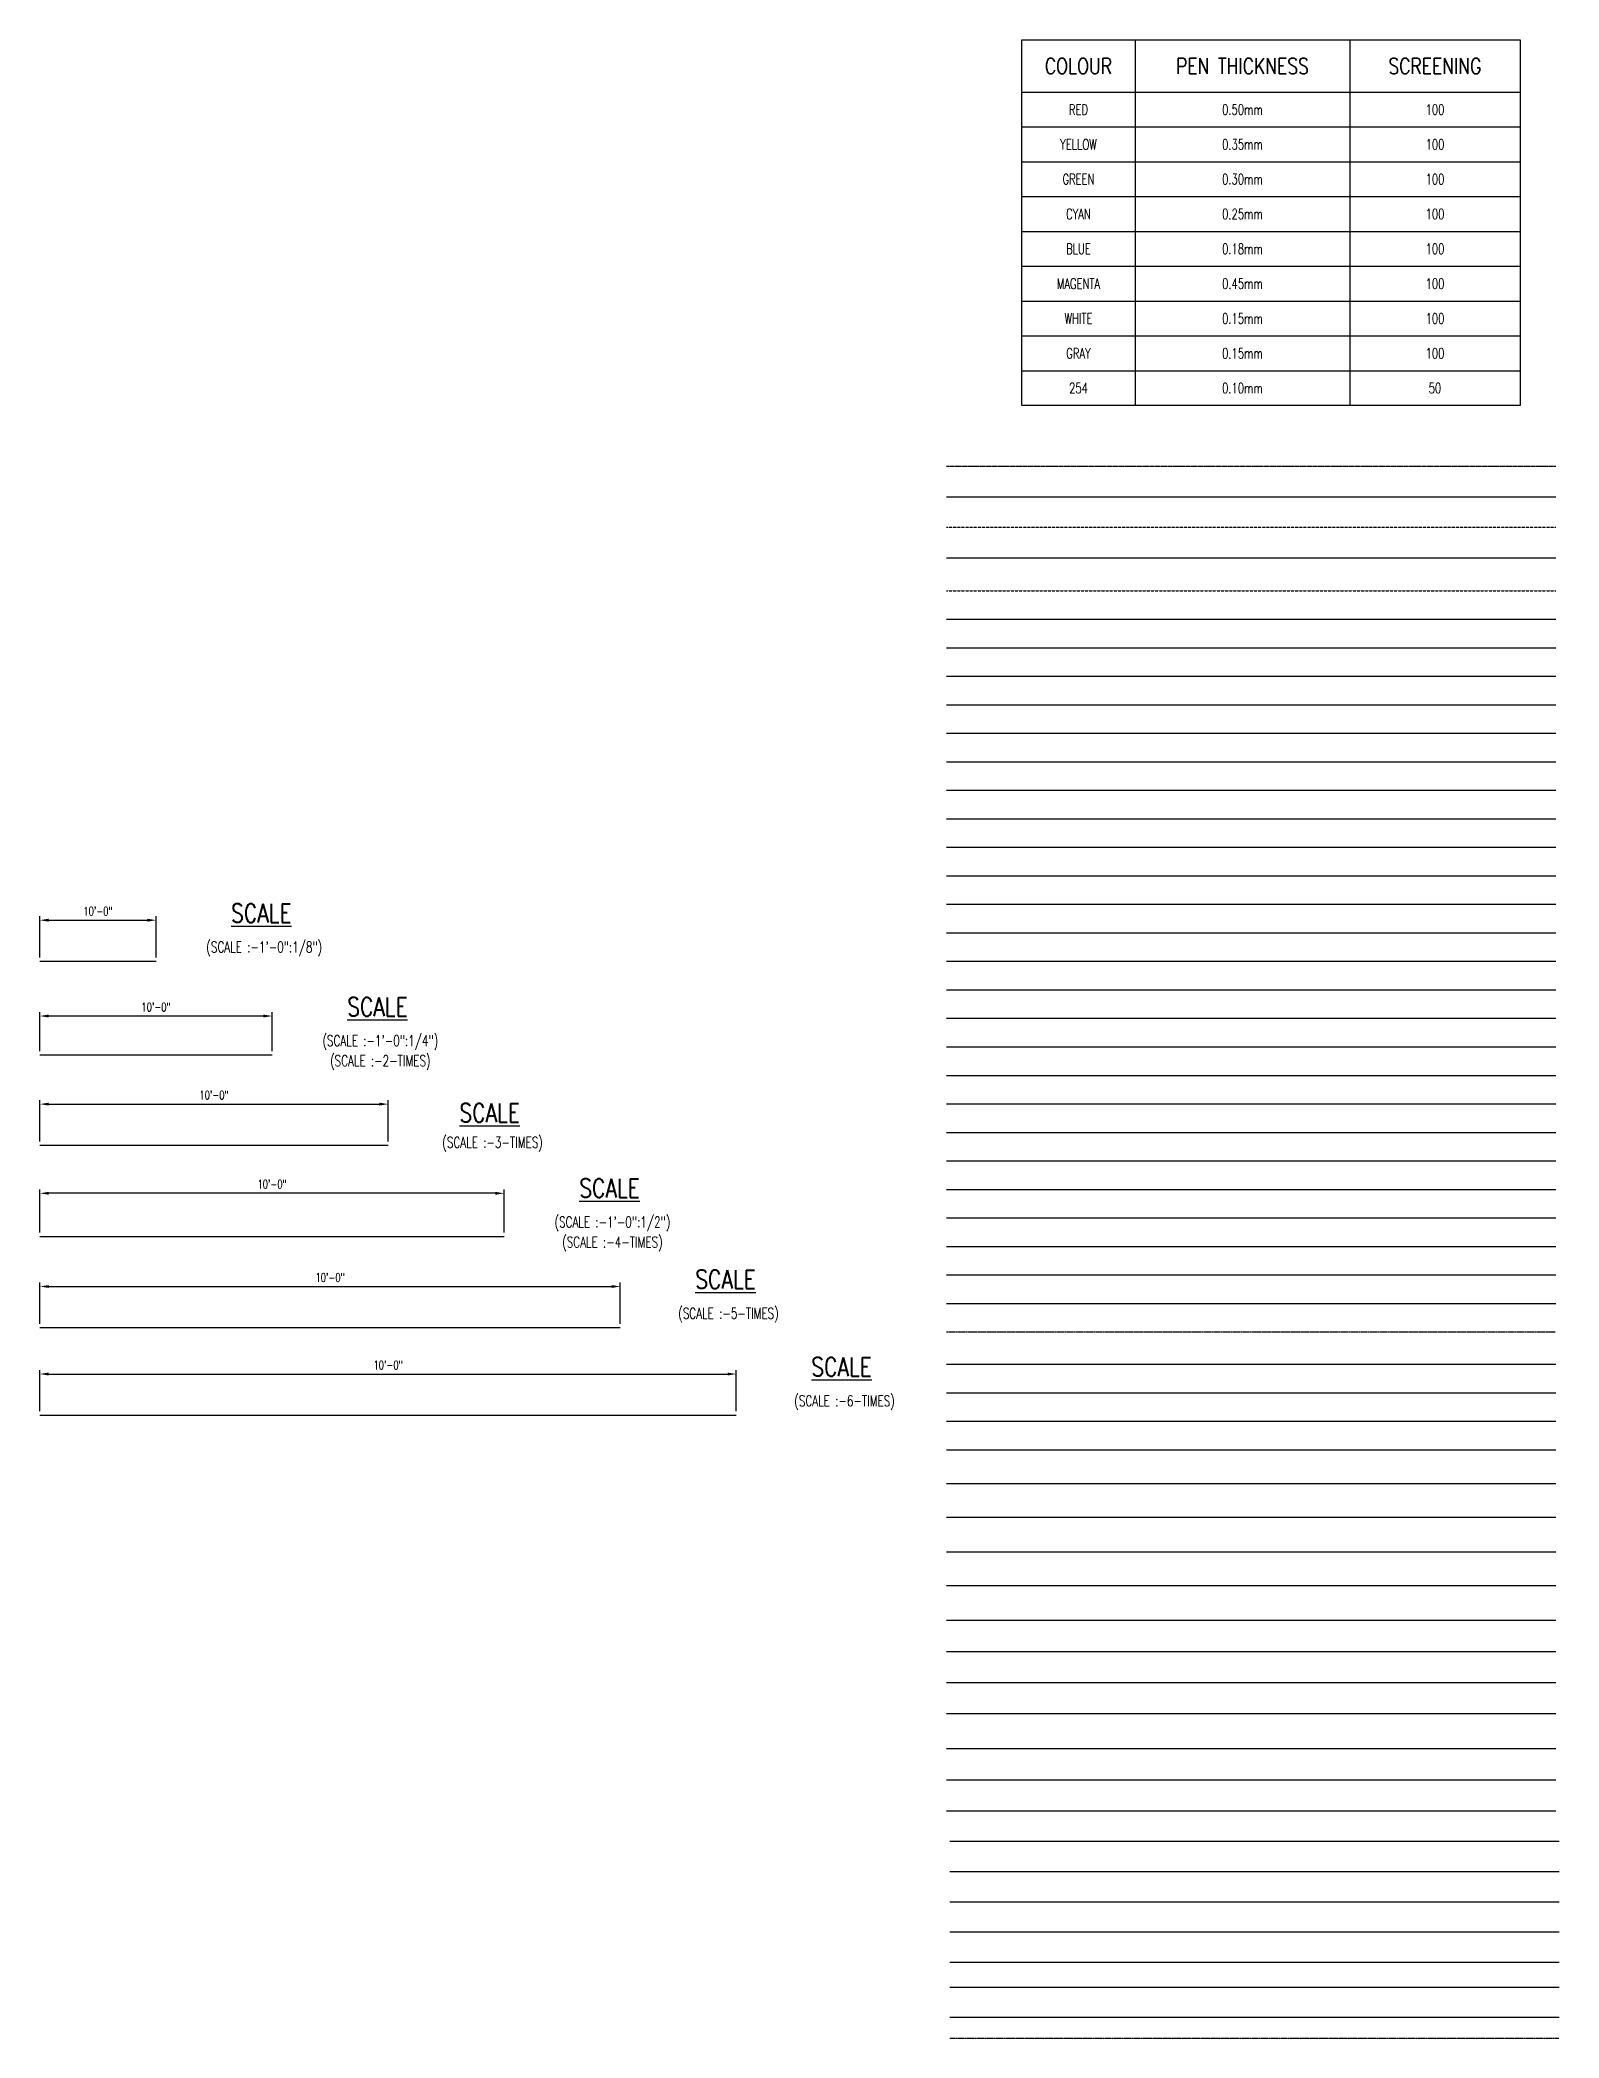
# Model space of a CAD drawing. Header units: inches. Extents: x 61991 to 161106, y 29687 to 64402.
# Drawn here: x 61991 to 63561, y 35909 to 37976 of the extents above; entities that cross this region are included whole.
import ezdxf
from ezdxf.enums import TextEntityAlignment as Align

# ---------------------------------------------------------------- set-up
doc = ezdxf.new("R2010")
doc.units = ezdxf.units.IN
doc.header["$MEASUREMENT"] = 0
doc.header["$PDMODE"] = 2
for name, pattern in [('ACAD_ISO05W100', [33, 24, -3, 0, -3, 0, -3]), ('CENTER', [2, 1.25, -0.25, 0.25, -0.25]), ('HIDDEN', [0.375, 0.25, -0.125])]:
    doc.linetypes.add(name, pattern=pattern)
for name, color, linetype in [('CLOUD', 7, 'Continuous'), ('dim', 5, 'Continuous'), ('DIM-COL', 5, 'Continuous'), ('DIM-FTG', 5, 'Continuous'), ('FRAME TABLE', 5, 'Continuous'), ('GRID', 8, 'CENTER'), ('GROUT', 8, 'Continuous'), ('hatch', 8, 'Continuous'), ('HATCH COL', 8, 'Continuous'), ('hidden', 8, 'HIDDEN'), ('LEVLE PLAN', 3, 'Continuous'), ('LINE CENTER', 8, 'CENTER'), ('LINE WORK', 4, 'Continuous'), ('NO. BEAM', 3, 'Continuous'), ('NO. COLUMN', 1, 'Continuous'), ('NO. FOOTING', 1, 'Continuous'), ('NO. GRID', 1, 'Continuous'), ('NO. SECTION', 1, 'Continuous'), ('NO. SLAB', 2, 'Continuous'), ('p.c.c.', 8, 'Continuous'), ('R.C.C. BEAM INNER', 4, 'HIDDEN'), ('R.C.C. BEAM OUTTER', 4, 'Continuous'), ('R.C.C. DROP PANEL', 4, 'Continuous'), ('R.C.C. EXISTING STRUCTURE', 5, 'ACAD_ISO05W100'), ('R.C.C. FOOTING', 4, 'Continuous'), ('R.C.C. SLAB', 4, 'Continuous'), ('R.C.C. STAIRCASE', 5, 'Continuous'), ('R.C.C. STRUCTURE', 4, 'Continuous'), ('R.C.C.COLUMN', 1, 'Continuous'), ('reinforcement', 6, 'Continuous'), ('REINFORCEMENT LINKS', 2, 'Continuous'), ('REINFORCEMENT STIRRUPS', 2, 'Continuous'), ('steel angle', 4, 'Continuous'), ('STEEL MB', 6, 'Continuous'), ('steel mc', 2, 'Continuous'), ('STEEL PIPE', 2, 'Continuous'), ('STEEL PLATE BASE', 1, 'Continuous'), ('STEEL PLATE CAP', 3, 'Continuous'), ('STEEL PLATE CHEQ', 4, 'Continuous'), ('STEEL PLATE GUSSET', 2, 'Continuous'), ('STEEL PLATE INSERT', 1, 'Continuous'), ('STEEL PLATE STIFFNER', 2, 'Continuous'), ('STEEL TATA', 2, 'Continuous'), ('SUNK', 8, 'Continuous'), ('TEXT NORMAL', 4, 'Continuous'), ('TEXT SCHEDULE', 2, 'Continuous'), ('TEXT SCHEDULE COLUMN', 4, 'Continuous'), ('TEXT SCHEDULE SLAB', 4, 'Continuous'), ('TEXT SHEDULE BEAM', 4, 'Continuous'), ('title', 6, 'Continuous'), ('txt', 4, 'Continuous'), ('WALL BRICK', 4, 'Continuous'), ('WALL SIPOREX', 4, 'Continuous'), ('WALL UCR MASONERY', 4, 'Continuous'), ('weld', 8, 'Continuous')]:
    doc.layers.add(name, color=color, linetype=linetype)
doc.styles.add('ROMANS', font='R.SHX', dxfattribs={"width": 0.7})
doc.dimstyles.new('DIM (3)', dxfattribs={"dimscale": 0, "dimtxt": 9, "dimasz": 9, "dimexe": 4, "dimexo": 4, "dimgap": 4, "dimtad": 1, "dimdec": 0, "dimlfac": 0.333333, "dimzin": 1, "dimdsep": 46, "dimlunit": 4, "dimtxsty": 'ROMANS', "dimcen": 0, "dimclrd": 5, "dimclre": 5, "dimclrt": 4, "dimadec": 0, "dimazin": 0, "dimtfac": 1, "dimtdec": 0, "dimtix": 1, "dimtmove": 2, "dimatfit": 3, "dimfxl": 0, "dimfrac": 1, "dimtzin": 0, "dimarcsym": 0})
doc.dimstyles.new('DIM-6', dxfattribs={"dimscale": 0, "dimtxt": 9, "dimasz": 9, "dimexe": 4, "dimexo": 4, "dimgap": 4, "dimtad": 1, "dimdec": 0, "dimlfac": 0.166667, "dimzin": 1, "dimdsep": 46, "dimlunit": 4, "dimtxsty": 'ROMANS', "dimcen": 0, "dimclrd": 5, "dimclre": 5, "dimclrt": 4, "dimadec": 0, "dimazin": 0, "dimtfac": 1, "dimtdec": 0, "dimtix": 1, "dimtmove": 2, "dimatfit": 3, "dimfxl": 0, "dimtzin": 0, "dimlwd": -1, "dimlwe": -1, "dimarcsym": 0})
doc.dimstyles.new('DIM24(4)', dxfattribs={"dimscale": 0, "dimtxt": 9, "dimasz": 9, "dimexe": 4, "dimexo": 4, "dimgap": 4, "dimtad": 1, "dimdec": 0, "dimlfac": 0.25, "dimzin": 1, "dimdsep": 46, "dimlunit": 4, "dimtxsty": 'ROMANS', "dimcen": 0, "dimclrd": 5, "dimclre": 5, "dimclrt": 4, "dimadec": 0, "dimazin": 0, "dimtfac": 1, "dimtdec": 0, "dimtix": 1, "dimtmove": 2, "dimatfit": 3, "dimfxl": 0, "dimfrac": 1, "dimtzin": 0, "dimarcsym": 0})
doc.dimstyles.new('DIM30(5)', dxfattribs={"dimscale": 0, "dimtxt": 9, "dimasz": 9, "dimexe": 4, "dimexo": 4, "dimgap": 4, "dimtad": 1, "dimdec": 0, "dimlfac": 0.2, "dimzin": 1, "dimdsep": 46, "dimlunit": 4, "dimtxsty": 'ROMANS', "dimcen": 0, "dimclrd": 5, "dimclre": 5, "dimclrt": 4, "dimadec": 0, "dimazin": 0, "dimtfac": 1, "dimtdec": 0, "dimtix": 1, "dimtmove": 2, "dimatfit": 3, "dimfxl": 0, "dimfrac": 1, "dimtzin": 0, "dimarcsym": 0})
doc.dimstyles.new('DIM48(2)', dxfattribs={"dimscale": 0, "dimtxt": 9, "dimasz": 9, "dimexe": 4, "dimexo": 4, "dimgap": 4, "dimtad": 1, "dimdec": 0, "dimlfac": 0.5, "dimzin": 1, "dimdsep": 46, "dimlunit": 4, "dimtxsty": 'ROMANS', "dimcen": 0, "dimclrd": 5, "dimclre": 5, "dimclrt": 4, "dimadec": 0, "dimazin": 0, "dimtfac": 1, "dimtdec": 0, "dimtix": 1, "dimtmove": 2, "dimatfit": 3, "dimfxl": 0, "dimfrac": 1, "dimtzin": 0, "dimarcsym": 0})
doc.dimstyles.new('DIM96', dxfattribs={"dimscale": 0, "dimtxt": 9, "dimasz": 9, "dimexe": 4, "dimexo": 4, "dimgap": 4, "dimtad": 1, "dimdec": 0, "dimzin": 1, "dimdsep": 46, "dimlunit": 4, "dimtxsty": 'ROMANS', "dimcen": 0, "dimclrd": 5, "dimclre": 5, "dimclrt": 4, "dimadec": 0, "dimazin": 0, "dimtfac": 1, "dimtdec": 0, "dimtix": 1, "dimtmove": 2, "dimatfit": 3, "dimfxl": 0, "dimfrac": 1, "dimtzin": 0, "dimlwd": -1, "dimlwe": -1, "dimarcsym": 0})

msp = doc.modelspace()

# ---------------------------------------------------------------- texts
at = {"layer": 'TEXT NORMAL', "char_height": 10.8, "width": 0.0252, "attachment_point": 5, "style": 'ROMANS'}
for s, insert in [('{\\C1;RED}', (63064.50615, 37903.5291)), ('{\\C1;0.50mm}', (63234.07403, 37903.5291)), ('{\\C1;100}', (63433.10884, 37903.5291)), ('{\\C2;YELLOW}', (63064.50615, 37867.5291)), ('{\\C2;0.35mm}', (63234.07403, 37867.5291)), ('{\\C2;100}', (63433.10884, 37867.5291)), ('{\\C3;GREEN}', (63064.50615, 37831.5291)), ('{\\C3;0.30mm}', (63234.07403, 37831.5291)), ('{\\C3;100}', (63433.10884, 37831.5291)), ('{\\C4;CYAN}', (63064.50615, 37795.5291)), ('{\\C4;0.25mm}', (63234.07403, 37795.5291)), ('{\\C4;100}', (63433.10884, 37795.5291)), ('{\\C5;BLUE}', (63064.50615, 37759.5291)), ('{\\C5;0.18mm}', (63234.07403, 37759.5291)), ('{\\C5;100}', (63433.10884, 37759.5291)), ('{\\C6;MAGENTA}', (63064.50615, 37723.5291)), ('{\\C6;0.45mm}', (63234.07403, 37723.5291)), ('{\\C6;100}', (63433.10884, 37723.5291)), ('{\\C7;WHITE}', (63064.50615, 37687.5291)), ('{\\C7;0.15mm}', (63234.07403, 37687.5291)), ('{\\C7;100}', (63433.10884, 37687.5291)), ('{\\C8;GRAY}', (63064.50615, 37651.5291)), ('{\\C8;0.15mm}', (63234.07403, 37651.5291)), ('{\\C8;100}', (63433.10884, 37651.5291)), ('{\\C254;254}', (63064.50615, 37615.5291)), ('{\\C254;0.10mm}', (63234.07403, 37615.5291)), ('{\\C254;50}', (63433.10884, 37615.5291))]:
    msp.add_mtext(s, dxfattribs=dict(at, insert=insert))
at = {"layer": 'title', "style": 'ROMANS', "width": 0.8}
for s, height, p in [('COLOUR', 16.2, (63064.50615, 37948.5291)), ('PEN THICKNESS', 16.2, (63234.07403, 37948.5291)), ('SCREENING', 16.2, (63433.10884, 37948.5291)), ('%%USCALE', 19.2, (62219.60007, 37072.64596)), ('%%USCALE', 19.2, (62339.60007, 36975.78491)), ('%%USCALE', 19.2, (62455.6807, 36866.17727)), ('%%USCALE', 19.2, (62579.60007, 36788.25827)), ('%%USCALE', 19.2, (62699.60007, 36693.91027)), ('%%USCALE', 19.2, (62819.60007, 36603.34148))]:
    msp.add_text(s, height=height, dxfattribs=at).set_placement(p, align=Align.MIDDLE_CENTER)
at = {"layer": 'txt', "char_height": 9, "attachment_point": 5, "style": 'ROMANS'}
for s, insert in [('{\\H1.25x;(SCALE :-1\'-0":1/8")}', (62222.648, 37035.66163)), ('{\\H1.25x;(SCALE :-1\'-0":1/4")}', (62342.648, 36938.80058)), ('{\\H1.25x;(SCALE :-2-TIMES)}', (62342.648, 36918.06915)), ('{\\H1.25x;(SCALE :-3-TIMES)}', (62458.72862, 36833.69131)), ('{\\H1.25x;(SCALE :-1\'-0":1/2")}', (62582.648, 36751.27394)), ('{\\H1.25x;(SCALE :-4-TIMES)}', (62582.648, 36730.54251)), ('{\\H1.25x;(SCALE :-5-TIMES)}', (62702.648, 36656.92594)), ('{\\H1.25x;(SCALE :-6-TIMES)}', (62822.648, 36566.35715))]:
    msp.add_mtext(s, dxfattribs=dict(at, insert=insert))

# ---------------------------------------------------------------- blocks, each defined once
blk = doc.blocks.new('*D283')
at = {"color": 5, "transparency": 16777216}
for p, q in [((61990.7, 37026.8), (61990.7, 37069.3)), ((62110.7, 37026.8), (62110.7, 37069.3)), ((61999.7, 37065.3), (62101.7, 37065.3))]:
    blk.add_line(p, q, dxfattribs=at)
for points in [[(61999.7, 37066.8), (61999.7, 37063.8), (61990.7, 37065.3)], [(62101.7, 37066.8), (62101.7, 37063.8), (62110.7, 37065.3)]]:
    blk.add_solid(points, dxfattribs=at)
at = {"layer": 'Defpoints', "color": 0, "transparency": 16777216}
for p in [(62110.7, 37065.3), (61990.7, 37022.8), (62110.7, 37022.8)]:
    blk.add_point(p, dxfattribs=at)
at = {"color": 4, "transparency": 16777216, "insert": (62050.7, 37074.6), "char_height": 9, "attachment_point": 5, "style": 'ROMANS'}
blk.add_mtext('10\'-0"', dxfattribs=at)
blk = doc.blocks.new('*D284')
at = {"color": 5, "lineweight": -2, "transparency": 16777216}
for p, q in [((61990.7, 36929.9), (61990.7, 36970.2)), ((62221.7, 36966.2), (61999.7, 36966.2)), ((62230.7, 36929.9), (62230.7, 36970.2))]:
    blk.add_line(p, q, dxfattribs=at)
at = {"color": 5, "transparency": 16777216}
for points in [[(61999.7, 36967.7), (61999.7, 36964.7), (61990.7, 36966.2)], [(62221.7, 36967.7), (62221.7, 36964.7), (62230.7, 36966.2)]]:
    blk.add_solid(points, dxfattribs=at)
at = {"layer": 'Defpoints', "color": 0, "transparency": 16777216}
for p in [(61990.7, 36966.2), (61990.7, 36925.9), (62230.7, 36925.9)]:
    blk.add_point(p, dxfattribs=at)
at = {"color": 4, "transparency": 16777216, "insert": (62110.7, 36975.5), "char_height": 9, "attachment_point": 5, "style": 'ROMANS'}
blk.add_mtext('10\'-0"', dxfattribs=at)
blk = doc.blocks.new('*D285')
at = {"color": 5, "lineweight": -2, "transparency": 16777216}
for p, q in [((61990.7, 36742.4), (61990.7, 36786.9)), ((62461.7, 36782.9), (61999.7, 36782.9)), ((62470.7, 36742.4), (62470.7, 36786.9))]:
    blk.add_line(p, q, dxfattribs=at)
at = {"color": 5, "transparency": 16777216}
for points in [[(61999.7, 36784.4), (61999.7, 36781.4), (61990.7, 36782.9)], [(62461.7, 36784.4), (62461.7, 36781.4), (62470.7, 36782.9)]]:
    blk.add_solid(points, dxfattribs=at)
at = {"layer": 'Defpoints', "color": 0, "transparency": 16777216}
for p in [(61990.7, 36782.9), (61990.7, 36738.4), (62470.7, 36738.4)]:
    blk.add_point(p, dxfattribs=at)
at = {"color": 4, "transparency": 16777216, "insert": (62230.7, 36792.3), "char_height": 9, "attachment_point": 5, "style": 'ROMANS'}
blk.add_mtext('10\'-0"', dxfattribs=at)
blk = doc.blocks.new('*D286')
at = {"color": 5, "lineweight": -2, "transparency": 16777216}
for p, q in [((61990.7, 36648), (61990.7, 36690.5)), ((61999.7, 36686.5), (62581.7, 36686.5)), ((62590.7, 36648), (62590.7, 36690.5))]:
    blk.add_line(p, q, dxfattribs=at)
at = {"color": 5, "transparency": 16777216}
for points in [[(61999.7, 36688), (61999.7, 36685), (61990.7, 36686.5)], [(62581.7, 36688), (62581.7, 36685), (62590.7, 36686.5)]]:
    blk.add_solid(points, dxfattribs=at)
at = {"layer": 'Defpoints', "color": 0, "transparency": 16777216}
for p in [(62590.7, 36686.5), (61990.7, 36644), (62590.7, 36644)]:
    blk.add_point(p, dxfattribs=at)
at = {"color": 4, "transparency": 16777216, "insert": (62290.7, 36695.9), "char_height": 9, "attachment_point": 5, "style": 'ROMANS'}
blk.add_mtext('10\'-0"', dxfattribs=at)
blk = doc.blocks.new('*D287')
at = {"color": 5, "lineweight": -2, "transparency": 16777216}
for p, q in [((61990.7, 36836.6), (61990.7, 36879.1)), ((61999.7, 36875.1), (62341.7, 36875.1)), ((62350.7, 36836.6), (62350.7, 36879.1))]:
    blk.add_line(p, q, dxfattribs=at)
at = {"color": 5, "transparency": 16777216}
for points in [[(61999.7, 36876.6), (61999.7, 36873.6), (61990.7, 36875.1)], [(62341.7, 36873.6), (62341.7, 36876.6), (62350.7, 36875.1)]]:
    blk.add_solid(points, dxfattribs=at)
at = {"layer": 'Defpoints', "color": 0, "transparency": 16777216}
for p in [(62350.7, 36875.1), (61990.7, 36832.6), (62350.7, 36832.6)]:
    blk.add_point(p, dxfattribs=at)
at = {"color": 4, "transparency": 16777216, "insert": (62170.7, 36884.5), "char_height": 9, "attachment_point": 5, "style": 'ROMANS'}
blk.add_mtext('10\'-0"', dxfattribs=at)
blk = doc.blocks.new('*D288')
at = {"color": 5, "transparency": 16777216}
for p, q in [((61990.7, 36557.5), (61990.7, 36600)), ((61999.7, 36596), (62701.7, 36596)), ((62710.7, 36557.5), (62710.7, 36600))]:
    blk.add_line(p, q, dxfattribs=at)
for points in [[(61999.7, 36597.5), (61999.7, 36594.5), (61990.7, 36596)], [(62701.7, 36597.5), (62701.7, 36594.5), (62710.7, 36596)]]:
    blk.add_solid(points, dxfattribs=at)
at = {"layer": 'Defpoints', "color": 0, "transparency": 16777216}
for p in [(62710.7, 36596), (61990.7, 36553.5), (62710.7, 36553.5)]:
    blk.add_point(p, dxfattribs=at)
at = {"color": 4, "transparency": 16777216, "insert": (62350.7, 36605.3), "char_height": 9, "attachment_point": 5, "style": 'ROMANS'}
blk.add_mtext('10\'-0"', dxfattribs=at)

# ---------------------------------------------------------------- dimensions: what is measured, and where the dimension line sits
for base, p1, p2, dimstyle, picture, middle in [((62110.68937, 37065.2711), (61990.68937, 37022.76944), (62110.68937, 37022.76944), 'DIM96', '*D283', (62050.68937, 37074.62824)), ((61990.68937, 36966.17376), (62230.68937, 36925.90839), (61990.68937, 36925.90839), 'DIM48(2)', '*D284', (62110.68937, 36975.5309)), ((62350.68937, 36875.11323), (61990.68937, 36832.60243), (62350.68937, 36832.60243), 'DIM (3)', '*D287', (62170.68937, 36884.47037)), ((61990.68937, 36782.93512), (62470.68937, 36738.38175), (61990.68937, 36738.38175), 'DIM24(4)', '*D285', (62230.68937, 36792.29226)), ((62590.68937, 36686.53541), (61990.68937, 36644.03375), (62590.68937, 36644.03375), 'DIM30(5)', '*D286', (62290.68937, 36695.89255)), ((62710.68937, 36595.96662), (61990.68937, 36553.46496), (62710.68937, 36553.46496), 'DIM-6', '*D288', (62350.68937, 36605.32376))]:
    dim = msp.add_linear_dim(base=base, p1=p1, p2=p2, dimstyle=dimstyle, override={"dimscale": 1})
    dim.commit()
    dim.dimension.update_dxf_attribs({"geometry": picture, "text_midpoint": middle})

# ---------------------------------------------------------------- linework, layer by layer
for p, q in [((61990.68937, 37022.76944), (62110.68937, 37022.76944)), ((61990.68937, 36925.90839), (62230.68937, 36925.90839)), ((61990.68937, 36832.60243), (62350.68937, 36832.60243)), ((61990.68937, 36738.38175), (62470.68937, 36738.38175)), ((61990.68937, 36644.03375), (62590.68937, 36644.03375)), ((61990.68937, 36553.46496), (62710.68937, 36553.46496))]:
    msp.add_line(p, q)
at = {"layer": 'CLOUD'}
msp.add_line((62928.11169, 36757.4627), (63558.11169, 36757.4627), dxfattribs=at)
at = {"layer": 'dim'}
msp.add_line((62928.11169, 36963.83005), (63558.11169, 36963.83005), dxfattribs=at)
at = {"layer": 'DIM-COL'}
msp.add_line((62928.11169, 36934.349), (63558.11169, 36934.349), dxfattribs=at)
at = {"layer": 'DIM-FTG'}
msp.add_line((62928.11169, 36904.86795), (63558.11169, 36904.86795), dxfattribs=at)
at = {"layer": 'FRAME TABLE', "color": 7}
for p, q in [((63123.03381, 37975.5291), (63123.03381, 37597.5291)), ((63345.11426, 37975.5291), (63345.11426, 37597.5291)), ((63005.97848, 37921.5291), (63521.10341, 37921.5291))]:
    msp.add_line(p, q, dxfattribs=at)
at = {"layer": 'FRAME TABLE'}
for p, q in [((63005.97848, 37885.5291), (63521.10341, 37885.5291)), ((63005.97848, 37849.5291), (63521.10341, 37849.5291)), ((63005.97848, 37813.5291), (63521.10341, 37813.5291)), ((63005.97848, 37777.5291), (63521.10341, 37777.5291)), ((63005.97848, 37741.5291), (63521.10341, 37741.5291)), ((63005.97848, 37705.5291), (63521.10341, 37705.5291)), ((63005.97848, 37669.5291), (63521.10341, 37669.5291)), ((63005.97848, 37633.5291), (63521.10341, 37633.5291)), ((62928.11169, 36845.90585), (63558.11169, 36845.90585))]:
    msp.add_line(p, q, dxfattribs=at)
at = {"layer": 'FRAME TABLE', "color": 7}
msp.add_lwpolyline([(63005.97848, 37975.5291), (63521.10341, 37975.5291), (63521.10341, 37597.5291), (63005.97848, 37597.5291)], close=True, dxfattribs=at)
at = {"layer": 'GRID'}
msp.add_line((62928.11169, 36639.5385), (63558.11169, 36639.5385), dxfattribs=at)
at = {"layer": 'GROUT'}
msp.add_line((62928.11169, 36698.5006), (63558.11169, 36698.5006), dxfattribs=at)
at = {"layer": 'hatch'}
msp.add_line((62928.11169, 36786.94375), (63558.11169, 36786.94375), dxfattribs=at)
at = {"layer": 'HATCH COL'}
msp.add_line((62928.11169, 36816.4248), (63558.11169, 36816.4248), dxfattribs=at)
at = {"layer": 'hidden'}
msp.add_line((62928.11169, 37471.60272), (63558.11169, 37471.60272), dxfattribs=at)
at = {"layer": 'LEVLE PLAN'}
msp.add_line((62928.11169, 37288.1216), (63558.11169, 37288.1216), dxfattribs=at)
at = {"layer": 'LINE CENTER'}
msp.add_line((62931.40371, 35909.36518), (63561.40371, 35909.36518), dxfattribs=at)
at = {"layer": 'LINE WORK'}
msp.add_line((62928.11169, 37258.64055), (63558.11169, 37258.64055), dxfattribs=at)
at = {"layer": 'NO. BEAM'}
msp.add_line((62928.11169, 37229.1595), (63558.11169, 37229.1595), dxfattribs=at)
at = {"layer": 'NO. COLUMN'}
msp.add_line((62928.11169, 36993.3111), (63558.11169, 36993.3111), dxfattribs=at)
at = {"layer": 'NO. FOOTING'}
msp.add_line((62928.11169, 37199.67845), (63558.11169, 37199.67845), dxfattribs=at)
at = {"layer": 'NO. GRID'}
msp.add_line((62928.11169, 36875.3869), (63558.11169, 36875.3869), dxfattribs=at)
at = {"layer": 'NO. SECTION'}
msp.add_line((62928.11169, 37022.79215), (63558.11169, 37022.79215), dxfattribs=at)
at = {"layer": 'NO. SLAB'}
msp.add_line((62928.11169, 37170.1974), (63558.11169, 37170.1974), dxfattribs=at)
at = {"layer": 'p.c.c.'}
msp.add_line((62928.11169, 36727.98165), (63558.11169, 36727.98165), dxfattribs=at)
at = {"layer": 'R.C.C. BEAM INNER'}
msp.add_line((62928.11169, 37406.0458), (63558.11169, 37406.0458), dxfattribs=at)
at = {"layer": 'R.C.C. BEAM OUTTER'}
msp.add_line((62928.11169, 37376.56475), (63558.11169, 37376.56475), dxfattribs=at)
at = {"layer": 'R.C.C. DROP PANEL'}
msp.add_line((62928.11169, 37347.0837), (63558.11169, 37347.0837), dxfattribs=at)
at = {"layer": 'R.C.C. EXISTING STRUCTURE', "ltscale": 0.02}
msp.add_line((62928.11169, 37534.64429), (63558.11169, 37534.64429), dxfattribs=at)
at = {"layer": 'R.C.C. FOOTING'}
msp.add_line((62928.11169, 37317.60265), (63558.11169, 37317.60265), dxfattribs=at)
at = {"layer": 'R.C.C. SLAB'}
msp.add_line((62928.11169, 37503.1235), (63558.11169, 37503.1235), dxfattribs=at)
at = {"layer": 'R.C.C. STAIRCASE'}
msp.add_line((62931.40372, 36050.34094), (63561.40372, 36050.34094), dxfattribs=at)
at = {"layer": 'R.C.C. STRUCTURE'}
msp.add_line((62931.40372, 36112.93501), (63561.40372, 36112.93501), dxfattribs=at)
at = {"layer": 'R.C.C.COLUMN'}
msp.add_line((62928.11169, 37440.08193), (63558.11169, 37440.08193), dxfattribs=at)
at = {"layer": 'reinforcement'}
msp.add_line((62928.11169, 37140.71635), (63558.11169, 37140.71635), dxfattribs=at)
at = {"layer": 'REINFORCEMENT LINKS'}
msp.add_line((62931.40372, 35987.74686), (63561.40372, 35987.74686), dxfattribs=at)
at = {"layer": 'REINFORCEMENT STIRRUPS'}
msp.add_line((62931.40372, 36019.0439), (63561.40372, 36019.0439), dxfattribs=at)
at = {"layer": 'steel angle'}
msp.add_line((62928.11169, 36606.12614), (63558.11169, 36606.12614), dxfattribs=at)
at = {"layer": 'STEEL MB'}
msp.add_line((62928.11169, 36576.64509), (63558.11169, 36576.64509), dxfattribs=at)
at = {"layer": 'steel mc'}
msp.add_line((62928.11169, 36547.16404), (63558.11169, 36547.16404), dxfattribs=at)
at = {"layer": 'STEEL PIPE'}
msp.add_line((62928.11169, 36377.26667), (63558.11169, 36377.26667), dxfattribs=at)
at = {"layer": 'STEEL PLATE BASE'}
msp.add_line((62928.11169, 36482.69931), (63558.11169, 36482.69931), dxfattribs=at)
at = {"layer": 'STEEL PLATE CAP'}
msp.add_line((62931.40372, 35930.82882), (63561.40372, 35930.82882), dxfattribs=at)
at = {"layer": 'STEEL PLATE CHEQ'}
msp.add_line((62931.40372, 35962.12585), (63561.40372, 35962.12585), dxfattribs=at)
at = {"layer": 'STEEL PLATE GUSSET'}
msp.add_line((62928.11169, 36412.0504), (63558.11169, 36412.0504), dxfattribs=at)
at = {"layer": 'STEEL PLATE INSERT'}
msp.add_line((62928.11169, 36309.20001), (63558.11169, 36309.20001), dxfattribs=at)
at = {"layer": 'STEEL PLATE STIFFNER'}
msp.add_line((62928.11169, 36447.91558), (63558.11169, 36447.91558), dxfattribs=at)
at = {"layer": 'STEEL TATA'}
msp.add_line((62928.11169, 36341.40149), (63558.11169, 36341.40149), dxfattribs=at)
at = {"layer": 'SUNK'}
msp.add_line((62928.11169, 36669.01955), (63558.11169, 36669.01955), dxfattribs=at)
at = {"layer": 'TEXT NORMAL'}
msp.add_line((62928.11169, 37111.2353), (63558.11169, 37111.2353), dxfattribs=at)
at = {"layer": 'TEXT SCHEDULE'}
msp.add_line((62928.11169, 37081.75425), (63558.11169, 37081.75425), dxfattribs=at)
at = {"layer": 'TEXT SCHEDULE COLUMN'}
msp.add_line((62928.11169, 36208.63501), (63558.11169, 36208.63501), dxfattribs=at)
at = {"layer": 'TEXT SCHEDULE SLAB'}
msp.add_line((62928.11169, 36144.23204), (63558.11169, 36144.23204), dxfattribs=at)
at = {"layer": 'TEXT SHEDULE BEAM'}
msp.add_line((62928.11169, 36176.43353), (63558.11169, 36176.43353), dxfattribs=at)
at = {"layer": 'title'}
msp.add_line((62928.11169, 37052.2732), (63558.11169, 37052.2732), dxfattribs=at)
at = {"layer": 'WALL BRICK'}
msp.add_line((62928.11169, 36276.99853), (63558.11169, 36276.99853), dxfattribs=at)
at = {"layer": 'WALL SIPOREX'}
msp.add_line((62931.40372, 36081.63797), (63561.40372, 36081.63797), dxfattribs=at)
at = {"layer": 'WALL UCR MASONERY'}
msp.add_line((62928.11169, 36244.79704), (63558.11169, 36244.79704), dxfattribs=at)
at = {"layer": 'weld'}
msp.add_line((62928.11169, 36517.69403), (63558.11169, 36517.69403), dxfattribs=at)

msp.set_redraw_order([(e.dxf.handle, doc.entitydb.next_handle()) for e in msp.query("TEXT MTEXT ATTDEF DIMENSION ARC_DIMENSION")])  # texts and dimensions are drawn at this point

doc.saveas('drawing.dxf')
